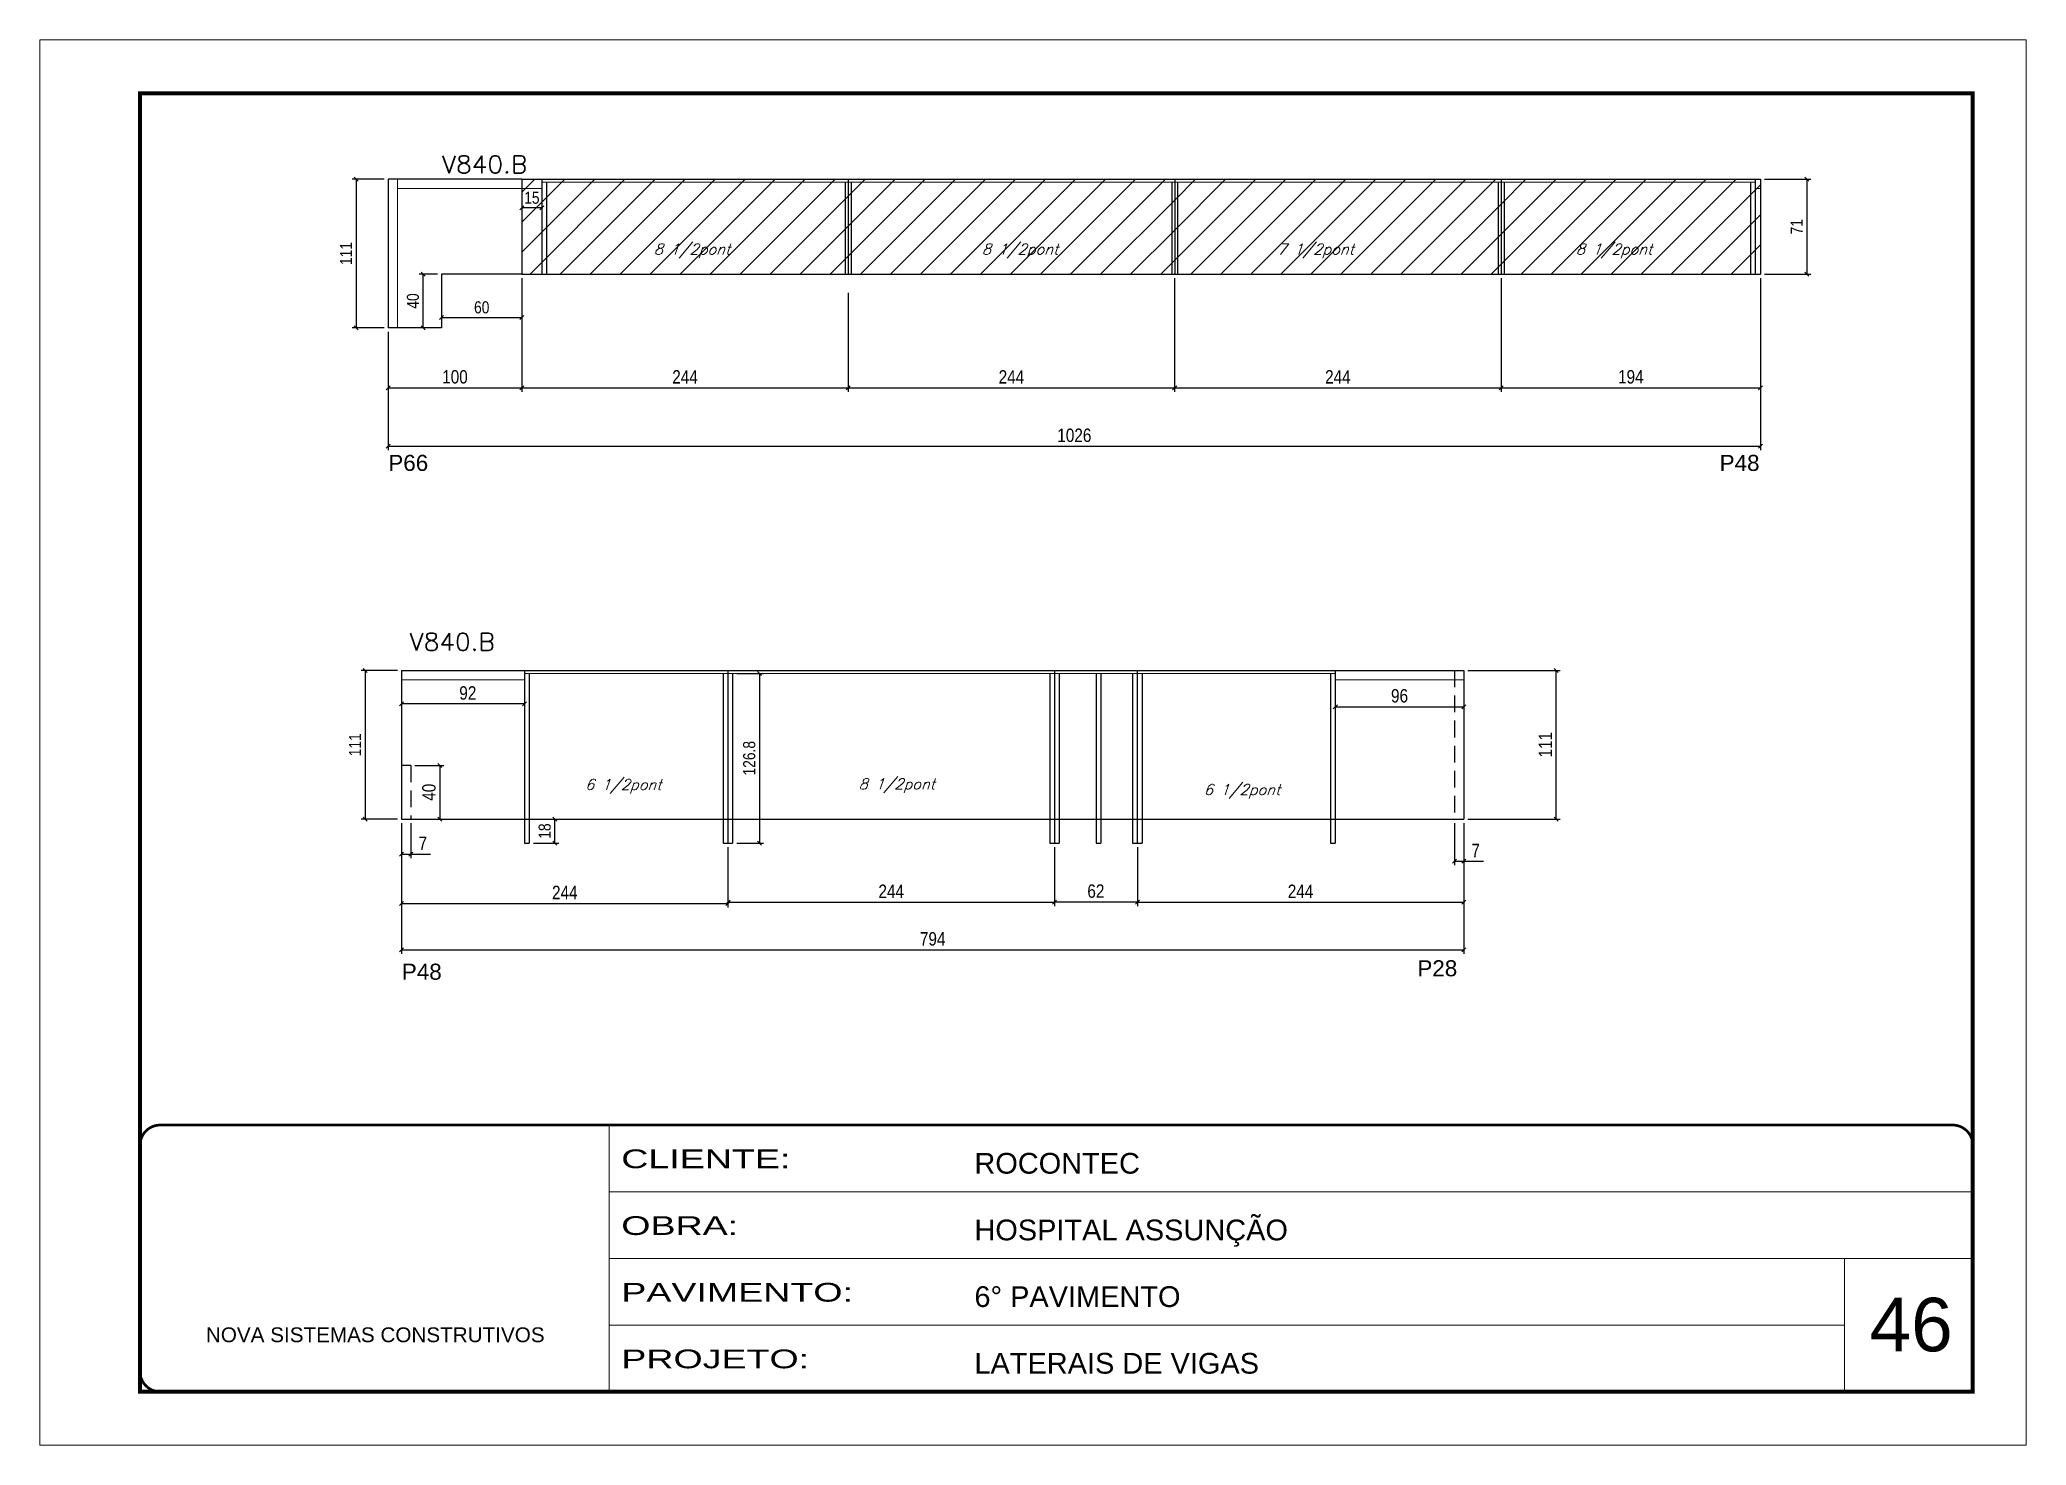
# Model space of a CAD drawing. Extents: x -20960 to -5926, y -2106 to 21915.
# Drawn here: x -10622 to -9137, y 8231 to 9281 of the extents above; entities that cross this region are included whole.
import ezdxf

# ---------------------------------------------------------------- set-up
doc = ezdxf.new("R2010")
doc.units = 0
for name, pattern in [('CONTINUO', [0]), ('DASHED', [0.75, 0.5, -0.25]), ('HIDDEN', [0.375, 0.25, -0.125])]:
    doc.linetypes.add(name, pattern=pattern)
for name, color, linetype in [('5', 5, 'Continuous'), ('COTA', 241, 'Continuous'), ('Painéis', 200, 'Continuous'), ('Reaproveitamento', 251, 'Continuous'), ('SARR_2.2x7', 40, 'Continuous'), ('SARR_3.5x7', 81, 'Continuous'), ('texto', 7, 'Continuous')]:
    doc.layers.add(name, color=color, linetype=linetype)
for name, color, linetype, lineweight in [('CARIMBO', 255, 'Continuous', 9), ('Folhas', 255, 'Continuous', 9), ('Sarr 2.2x7', 40, 'Continuous', 9), ('SARRAFO DE PRESSAO', 251, 'DASHED', 9), ('Texto Seção', 7, 'Continuous', 15)]:
    doc.layers.add(name, color=color, linetype=linetype, lineweight=lineweight)
doc.styles.add('ARIAL', font='arial.ttf')
doc.styles.add('COTA TECNICA', font='techl___.ttf', dxfattribs={"height": 10})
doc.styles.add('COTA TECNICA-50', font='techl___.ttf', dxfattribs={"height": 9})
doc.styles.add('REGUA-120', font='ROMANS.shx', dxfattribs={"height": 15})
doc.styles.add('Romans', font='romans.shx')
doc.styles.get("Standard").update_dxf_attribs({"font": 'arial.ttf'})
doc.styles.add('Tecnologia', font='')
doc.styles.get('Tecnologia').set_extended_font_data('Forgotten Futurist')
doc.dimstyles.new('COTA PAINEL-50', dxfattribs={"dimtxt": 9, "dimasz": 3, "dimexe": 3, "dimexo": 3, "dimgap": 3, "dimtad": 1, "dimdec": 1, "dimzin": 12, "dimdsep": 46, "dimtxsty": 'COTA TECNICA-50', "dimblk1": 'OBLIQUE', "dimblk2": 'OBLIQUE', "dimsah": 1, "dimcen": 0.9, "dimclrd": 4, "dimclre": 4, "dimclrt": 240, "dimadec": 1, "dimazin": 3, "dimtfac": 1, "dimtdec": 1, "dimtmove": 0, "dimatfit": 3, "dimfxl": 1, "dimtolj": 1, "dimtzin": 12, "dimarcsym": 0})
doc.dimstyles.new('PAINEL', dxfattribs={"dimtxt": 10, "dimasz": 3, "dimexe": 3, "dimexo": 3, "dimgap": 3, "dimtad": 1, "dimdec": 1, "dimzin": 12, "dimdsep": 46, "dimtxsty": 'COTA TECNICA', "dimblk1": 'OBLIQUE', "dimblk2": 'OBLIQUE', "dimsah": 1, "dimcen": 0.9, "dimclrd": 4, "dimclre": 4, "dimclrt": 240, "dimadec": 1, "dimazin": 3, "dimtfac": 1, "dimtdec": 1, "dimtmove": 0, "dimatfit": 3, "dimfxl": 1, "dimtolj": 1, "dimtzin": 12, "dimarcsym": 0})
pattern_1 = [(45, (1585, 0), (-11.22532, 11.22532), [])]

msp = doc.modelspace()

# ---------------------------------------------------------------- texts
at = {"layer": '5', "linetype": 'Continuous'}
for s, p in [('P66', (-10361.41, 8958.95)), ('P48', (-9366.2, 8958.95)), ('P48', (-10351.32, 8578.82)), ('P28', (-9592.17, 8581.4))]:
    msp.add_text(s, height=12, rotation=359.99996, dxfattribs=at).set_placement(p)
at = {"layer": 'CARIMBO', "style": 'ARIAL'}
msp.add_text('46', height=40, dxfattribs=at).set_placement((-9254.14, 8301.21))
at = {"layer": 'texto', "color": 2, "char_height": 8, "attachment_point": 5, "style": 'Romans'}
for s, insert in [('{\\Q19;\\C256;8 1/2pont}', (-10134.39, 9123.33)), ('{\\Q19;\\C256;8 1/2pont}', (-9889.18, 9123.33)), ('{\\Q19;\\C256;7 1/2pont}', (-9668.18, 9123.33)), ('{\\Q19;\\C256;8 1/2pont}', (-9445.14, 9123.33)), ('{\\Q19;\\C256;6 1/2pont}', (-10185.8, 8723.35)), ('{\\Q19;\\C256;8 1/2pont}', (-9981.34, 8723.81)), ('{\\Q19;\\C256;6 1/2pont}', (-9723.28, 8719.56))]:
    msp.add_mtext(s, dxfattribs=dict(at, insert=insert))
at = {"layer": 'Texto Seção', "style": 'REGUA-120', "width": 1.05}
for p in [(-10321.27, 9181.43), (-10345.5, 8824.78)]:
    msp.add_text('V840.B', height=13, dxfattribs=at).set_placement(p)

# ---------------------------------------------------------------- blocks, each defined once
blk = doc.blocks.new('9999999999')
at = {"color": 30, "linetype": 'CONTINUO'}
for p, q in [((98564.6, 34230.2), (98564.6, 34429.4)), ((98564.6, 34379.6), (99584, 34379.6)), ((98564.6, 34329.8), (99488, 34329.8)), ((99584, 34329.8), (99488, 34329.8)), ((99488, 34329.8), (99488, 34230.2)), ((98564.6, 34280), (99488, 34280))]:
    blk.add_line(p, q, dxfattribs=at)
at = {"color": 30, "linetype": 'CONTINUO', "const_width": 2}
blk.add_lwpolyline([(99584, 34230.2), (99584, 34414.4, 0.414214), (99569, 34429.4), (98229, 34429.4, 0.414214), (98214, 34414.4), (98214, 34245.2, 0.414214), (98229, 34230.2), (99584, 34230.2)], format="xyb", dxfattribs=at)
at = {"layer": 'Folhas'}
blk.add_lwpolyline([(98139, 34190.2), (99624, 34190.2), (99624, 35240.2), (98139, 35240.2)], close=True, dxfattribs=at)
at = {"layer": 'Folhas', "color": 30, "const_width": 3}
blk.add_lwpolyline([(98214, 34230.2), (99584, 34230.2), (99584, 35200.2), (98214, 35200.2)], close=True, dxfattribs=at)
at = {"color": 7, "linetype": 'Continuous', "ltscale": 5, "style": 'ARIAL'}
for s, height, p in [('ROCONTEC', 15.48, (98837.7, 34393.1)), ('HOSPITAL ASSUNÇÃO', 15.483, (98837.7, 34343.3)), ('6° PAVIMENTO', 15.483, (98837.7, 34293.5)), ('NOVA SISTEMAS CONSTRUTIVOS', 11.059, (98263.2, 34267.2)), ('LATERAIS DE VIGAS', 15.483, (98837.7, 34243.7))]:
    blk.add_text(s, height=height, dxfattribs=at).set_placement(p)
at = {"layer": 'Folhas', "color": 7, "style": 'Tecnologia', "width": 1.5}
for s, p in [('CLIENTE:', (98573.7, 34397.2)), ('OBRA:', (98573.7, 34347.3)), ('PAVIMENTO:', (98573.7, 34297.5)), ('PROJETO:', (98573.7, 34247.7))]:
    blk.add_text(s, height=14, dxfattribs=at).set_placement(p)
blk = doc.blocks.new('_Oblique')
at = {"color": 0, "linetype": 'ByBlock', "lineweight": -2}
blk.add_line((-0.5, -0.5), (0.5, 0.5), dxfattribs=at)
blk = doc.blocks.new('*D1645')
at = {"layer": 'COTA', "color": 4, "linetype": 'ByBlock', "lineweight": -2, "transparency": 16777216}
for p, q in [((-10261.6, 9102.9), (-10261.6, 9018.1)), ((-10017.6, 9091.9), (-10017.6, 9018.1)), ((-10261.6, 9021.1), (-10017.6, 9021.1))]:
    blk.add_line(p, q, dxfattribs=at)
at = {"layer": 'Defpoints', "color": 0, "linetype": 'ByBlock', "transparency": 16777216}
for p in [(-10261.6, 9105.9), (-10017.6, 9094.9), (-10017.6, 9021.1)]:
    blk.add_point(p, dxfattribs=at)
at = {"layer": 'COTA', "color": 4, "linetype": 'ByBlock', "lineweight": -2, "transparency": 16777216, "xscale": 3, "yscale": 3, "zscale": 3, "rotation": 180}
blk.add_blockref('_Oblique', (-10261.6, 9021.1), dxfattribs=at)
at = {"layer": 'COTA', "color": 4, "linetype": 'ByBlock', "lineweight": -2, "transparency": 16777216, "xscale": 3, "yscale": 3, "zscale": 3}
blk.add_blockref('_Oblique', (-10017.6, 9021.1), dxfattribs=at)
at = {"layer": 'COTA', "color": 240, "linetype": 'ByBlock', "transparency": 16777216, "insert": (-10139.6, 9029.2), "char_height": 10, "attachment_point": 5, "style": 'COTA TECNICA'}
blk.add_mtext('\\A1;244', dxfattribs=at)
blk = doc.blocks.new('*D1646')
at = {"layer": 'COTA', "color": 4, "linetype": 'ByBlock', "lineweight": -2, "transparency": 16777216}
for p, q in [((-10017.6, 9091.9), (-10017.6, 9018.1)), ((-9773.6, 9102.9), (-9773.6, 9018.1)), ((-10017.6, 9021.1), (-9773.6, 9021.1))]:
    blk.add_line(p, q, dxfattribs=at)
at = {"layer": 'Defpoints', "color": 0, "linetype": 'ByBlock', "transparency": 16777216}
for p in [(-9773.6, 9105.9), (-10017.6, 9094.9), (-9773.6, 9021.1)]:
    blk.add_point(p, dxfattribs=at)
at = {"layer": 'COTA', "color": 4, "linetype": 'ByBlock', "lineweight": -2, "transparency": 16777216, "xscale": 3, "yscale": 3, "zscale": 3, "rotation": 180}
blk.add_blockref('_Oblique', (-10017.6, 9021.1), dxfattribs=at)
at = {"layer": 'COTA', "color": 4, "linetype": 'ByBlock', "lineweight": -2, "transparency": 16777216, "xscale": 3, "yscale": 3, "zscale": 3}
blk.add_blockref('_Oblique', (-9773.6, 9021.1), dxfattribs=at)
at = {"layer": 'COTA', "color": 240, "linetype": 'ByBlock', "transparency": 16777216, "insert": (-9895.6, 9029.2), "char_height": 10, "attachment_point": 5, "style": 'COTA TECNICA'}
blk.add_mtext('\\A1;244', dxfattribs=at)
blk = doc.blocks.new('*D1664')
at = {"layer": 'COTA', "color": 4, "linetype": 'ByBlock', "lineweight": -2, "transparency": 16777216}
for p, q in [((-9529.6, 9102.9), (-9529.6, 9018.1)), ((-9335.6, 9102.9), (-9335.6, 9018.1)), ((-9529.6, 9021.1), (-9335.6, 9021.1))]:
    blk.add_line(p, q, dxfattribs=at)
at = {"layer": 'Defpoints', "color": 0, "linetype": 'ByBlock', "transparency": 16777216}
for p in [(-9529.6, 9105.9), (-9335.6, 9105.9), (-9335.6, 9021.1)]:
    blk.add_point(p, dxfattribs=at)
at = {"layer": 'COTA', "color": 4, "linetype": 'ByBlock', "lineweight": -2, "transparency": 16777216, "xscale": 3, "yscale": 3, "zscale": 3, "rotation": 180}
blk.add_blockref('_Oblique', (-9529.6, 9021.1), dxfattribs=at)
at = {"layer": 'COTA', "color": 4, "linetype": 'ByBlock', "lineweight": -2, "transparency": 16777216, "xscale": 3, "yscale": 3, "zscale": 3}
blk.add_blockref('_Oblique', (-9335.6, 9021.1), dxfattribs=at)
at = {"layer": 'COTA', "color": 240, "linetype": 'ByBlock', "transparency": 16777216, "insert": (-9432.6, 9029.2), "char_height": 10, "attachment_point": 5, "style": 'COTA TECNICA'}
blk.add_mtext('\\A1;194', dxfattribs=at)
blk = doc.blocks.new('*D1647')
at = {"layer": 'COTA', "color": 4, "linetype": 'ByBlock', "lineweight": -2, "transparency": 16777216}
for p, q in [((-9335.6, 9102.9), (-9335.6, 8974.4)), ((-10361.6, 9062.9), (-10361.6, 8974.4)), ((-10361.6, 8977.4), (-9335.6, 8977.4))]:
    blk.add_line(p, q, dxfattribs=at)
at = {"layer": 'Defpoints', "color": 0, "linetype": 'ByBlock', "transparency": 16777216}
for p in [(-9335.6, 9105.9), (-10361.6, 9065.9), (-9335.6, 8977.4)]:
    blk.add_point(p, dxfattribs=at)
at = {"layer": 'COTA', "color": 4, "linetype": 'ByBlock', "lineweight": -2, "transparency": 16777216, "xscale": 3, "yscale": 3, "zscale": 3, "rotation": 180}
blk.add_blockref('_Oblique', (-10361.6, 8977.4), dxfattribs=at)
at = {"layer": 'COTA', "color": 4, "linetype": 'ByBlock', "lineweight": -2, "transparency": 16777216, "xscale": 3, "yscale": 3, "zscale": 3}
blk.add_blockref('_Oblique', (-9335.6, 8977.4), dxfattribs=at)
at = {"layer": 'COTA', "color": 240, "linetype": 'ByBlock', "transparency": 16777216, "insert": (-9848.6, 8985.5), "char_height": 10, "attachment_point": 5, "style": 'COTA TECNICA'}
blk.add_mtext('\\A1;1026', dxfattribs=at)
blk = doc.blocks.new('*D1648')
at = {"layer": 'COTA', "color": 4, "linetype": 'ByBlock', "lineweight": -2, "transparency": 16777216}
for p, q in [((-9773.6, 9102.9), (-9773.6, 9018.1)), ((-9529.6, 9102.9), (-9529.6, 9018.1)), ((-9773.6, 9021.1), (-9529.6, 9021.1))]:
    blk.add_line(p, q, dxfattribs=at)
at = {"layer": 'Defpoints', "color": 0, "linetype": 'ByBlock', "transparency": 16777216}
for p in [(-9773.6, 9105.9), (-9529.6, 9105.9), (-9529.6, 9021.1)]:
    blk.add_point(p, dxfattribs=at)
at = {"layer": 'COTA', "color": 4, "linetype": 'ByBlock', "lineweight": -2, "transparency": 16777216, "xscale": 3, "yscale": 3, "zscale": 3, "rotation": 180}
blk.add_blockref('_Oblique', (-9773.6, 9021.1), dxfattribs=at)
at = {"layer": 'COTA', "color": 4, "linetype": 'ByBlock', "lineweight": -2, "transparency": 16777216, "xscale": 3, "yscale": 3, "zscale": 3}
blk.add_blockref('_Oblique', (-9529.6, 9021.1), dxfattribs=at)
at = {"layer": 'COTA', "color": 240, "linetype": 'ByBlock', "transparency": 16777216, "insert": (-9651.6, 9029.2), "char_height": 10, "attachment_point": 5, "style": 'COTA TECNICA'}
blk.add_mtext('\\A1;244', dxfattribs=at)
blk = doc.blocks.new('*D1649')
at = {"layer": 'COTA', "color": 4, "linetype": 'ByBlock', "lineweight": -2, "transparency": 16777216}
for p, q in [((-10351.5, 8695.9), (-10351.5, 8632.9)), ((-10107.5, 8677.9), (-10107.5, 8632.9)), ((-10351.5, 8635.9), (-10107.5, 8635.9))]:
    blk.add_line(p, q, dxfattribs=at)
at = {"layer": 'Defpoints', "color": 0, "linetype": 'ByBlock', "transparency": 16777216}
for p in [(-10351.5, 8698.9), (-10107.5, 8680.9), (-10107.5, 8635.9)]:
    blk.add_point(p, dxfattribs=at)
at = {"layer": 'COTA', "color": 4, "linetype": 'ByBlock', "lineweight": -2, "transparency": 16777216, "xscale": 3, "yscale": 3, "zscale": 3, "rotation": 180}
blk.add_blockref('_Oblique', (-10351.5, 8635.9), dxfattribs=at)
at = {"layer": 'COTA', "color": 4, "linetype": 'ByBlock', "lineweight": -2, "transparency": 16777216, "xscale": 3, "yscale": 3, "zscale": 3}
blk.add_blockref('_Oblique', (-10107.5, 8635.9), dxfattribs=at)
at = {"layer": 'COTA', "color": 240, "linetype": 'ByBlock', "transparency": 16777216, "insert": (-10229.5, 8644), "char_height": 10, "attachment_point": 5, "style": 'COTA TECNICA'}
blk.add_mtext('\\A1;244', dxfattribs=at)
blk = doc.blocks.new('*D1650')
at = {"layer": 'COTA', "color": 4, "linetype": 'ByBlock', "lineweight": -2, "transparency": 16777216}
for p, q in [((-10351.5, 8695.9), (-10351.5, 8598.2)), ((-9557.5, 8695.9), (-9557.5, 8598.2)), ((-10351.5, 8601.2), (-9557.5, 8601.2))]:
    blk.add_line(p, q, dxfattribs=at)
at = {"layer": 'Defpoints', "color": 0, "linetype": 'ByBlock', "transparency": 16777216}
for p in [(-10351.5, 8698.9), (-9557.5, 8698.9), (-9557.5, 8601.2)]:
    blk.add_point(p, dxfattribs=at)
at = {"layer": 'COTA', "color": 4, "linetype": 'ByBlock', "lineweight": -2, "transparency": 16777216, "xscale": 3, "yscale": 3, "zscale": 3, "rotation": 180}
blk.add_blockref('_Oblique', (-10351.5, 8601.2), dxfattribs=at)
at = {"layer": 'COTA', "color": 4, "linetype": 'ByBlock', "lineweight": -2, "transparency": 16777216, "xscale": 3, "yscale": 3, "zscale": 3}
blk.add_blockref('_Oblique', (-9557.5, 8601.2), dxfattribs=at)
at = {"layer": 'COTA', "color": 240, "linetype": 'ByBlock', "transparency": 16777216, "insert": (-9954.5, 8609.3), "char_height": 10, "attachment_point": 5, "style": 'COTA TECNICA'}
blk.add_mtext('\\A1;794', dxfattribs=at)
blk = doc.blocks.new('*D1651')
at = {"layer": 'COTA', "color": 4, "linetype": 'ByBlock', "lineweight": -2, "transparency": 16777216}
for p, q in [((-10107.5, 8677.9), (-10107.5, 8633.9)), ((-9863.5, 8677.9), (-9863.5, 8633.9)), ((-10107.5, 8636.9), (-9863.5, 8636.9))]:
    blk.add_line(p, q, dxfattribs=at)
at = {"layer": 'Defpoints', "color": 0, "linetype": 'ByBlock', "transparency": 16777216}
for p in [(-10107.5, 8680.9), (-9863.5, 8680.9), (-9863.5, 8636.9)]:
    blk.add_point(p, dxfattribs=at)
at = {"layer": 'COTA', "color": 4, "linetype": 'ByBlock', "lineweight": -2, "transparency": 16777216, "xscale": 3, "yscale": 3, "zscale": 3, "rotation": 180}
blk.add_blockref('_Oblique', (-10107.5, 8636.9), dxfattribs=at)
at = {"layer": 'COTA', "color": 4, "linetype": 'ByBlock', "lineweight": -2, "transparency": 16777216, "xscale": 3, "yscale": 3, "zscale": 3}
blk.add_blockref('_Oblique', (-9863.5, 8636.9), dxfattribs=at)
at = {"layer": 'COTA', "color": 240, "linetype": 'ByBlock', "transparency": 16777216, "insert": (-9985.5, 8644.9), "char_height": 10, "attachment_point": 5, "style": 'COTA TECNICA'}
blk.add_mtext('\\A1;244', dxfattribs=at)
blk = doc.blocks.new('*D1665')
at = {"layer": 'COTA', "color": 4, "linetype": 'ByBlock', "lineweight": -2, "transparency": 16777216}
for p, q in [((-9554.5, 8809.9), (-9485.5, 8809.9)), ((-9488.5, 8698.9), (-9488.5, 8809.9)), ((-9554.5, 8698.9), (-9485.5, 8698.9))]:
    blk.add_line(p, q, dxfattribs=at)
at = {"layer": 'Defpoints', "color": 0, "linetype": 'ByBlock', "transparency": 16777216}
for p in [(-9557.5, 8809.9), (-9488.5, 8809.9), (-9557.5, 8698.9)]:
    blk.add_point(p, dxfattribs=at)
at = {"layer": 'COTA', "color": 4, "linetype": 'ByBlock', "lineweight": -2, "transparency": 16777216, "xscale": 3, "yscale": 3, "zscale": 3}
for p, rotation in [((-9488.5, 8809.9), 90), ((-9488.5, 8698.9), 270)]:
    blk.add_blockref('_Oblique', p, dxfattribs=dict(at, rotation=rotation))
at = {"layer": 'COTA', "color": 240, "linetype": 'ByBlock', "transparency": 16777216, "insert": (-9496.5, 8754.4), "char_height": 10, "attachment_point": 5, "rotation": 90, "style": 'COTA TECNICA'}
blk.add_mtext('\\A1;111', dxfattribs=at)
blk = doc.blocks.new('*D1652')
at = {"layer": 'COTA', "color": 4, "linetype": 'ByBlock', "lineweight": -2, "transparency": 16777216}
for p, q in [((-9863.5, 8677.9), (-9863.5, 8633.9)), ((-9801.5, 8677.9), (-9801.5, 8633.9)), ((-9801.5, 8636.9), (-9863.5, 8636.9))]:
    blk.add_line(p, q, dxfattribs=at)
at = {"layer": 'Defpoints', "color": 0, "linetype": 'ByBlock', "transparency": 16777216}
for p in [(-9863.5, 8680.9), (-9801.5, 8680.9), (-9863.5, 8636.9)]:
    blk.add_point(p, dxfattribs=at)
at = {"layer": 'COTA', "color": 4, "linetype": 'ByBlock', "lineweight": -2, "transparency": 16777216, "xscale": 3, "yscale": 3, "zscale": 3, "rotation": 180}
blk.add_blockref('_Oblique', (-9863.5, 8636.9), dxfattribs=at)
at = {"layer": 'COTA', "color": 4, "linetype": 'ByBlock', "lineweight": -2, "transparency": 16777216, "xscale": 3, "yscale": 3, "zscale": 3}
blk.add_blockref('_Oblique', (-9801.5, 8636.9), dxfattribs=at)
at = {"layer": 'COTA', "color": 240, "linetype": 'ByBlock', "transparency": 16777216, "insert": (-9832.5, 8645), "char_height": 10, "attachment_point": 5, "style": 'COTA TECNICA'}
blk.add_mtext('\\A1;62', dxfattribs=at)
blk = doc.blocks.new('*D1653')
at = {"layer": 'COTA', "color": 4, "linetype": 'ByBlock', "lineweight": -2, "transparency": 16777216}
for p, q in [((-9557.5, 8695.9), (-9557.5, 8633.9)), ((-9801.5, 8677.9), (-9801.5, 8633.9)), ((-9801.5, 8636.9), (-9557.5, 8636.9))]:
    blk.add_line(p, q, dxfattribs=at)
at = {"layer": 'Defpoints', "color": 0, "linetype": 'ByBlock', "transparency": 16777216}
for p in [(-9557.5, 8698.9), (-9801.5, 8680.9), (-9557.5, 8636.9)]:
    blk.add_point(p, dxfattribs=at)
at = {"layer": 'COTA', "color": 4, "linetype": 'ByBlock', "lineweight": -2, "transparency": 16777216, "xscale": 3, "yscale": 3, "zscale": 3, "rotation": 180}
blk.add_blockref('_Oblique', (-9801.5, 8636.9), dxfattribs=at)
at = {"layer": 'COTA', "color": 4, "linetype": 'ByBlock', "lineweight": -2, "transparency": 16777216, "xscale": 3, "yscale": 3, "zscale": 3}
blk.add_blockref('_Oblique', (-9557.5, 8636.9), dxfattribs=at)
at = {"layer": 'COTA', "color": 240, "linetype": 'ByBlock', "transparency": 16777216, "insert": (-9679.5, 8644.9), "char_height": 10, "attachment_point": 5, "style": 'COTA TECNICA'}
blk.add_mtext('\\A1;244', dxfattribs=at)
blk = doc.blocks.new('*D1654')
at = {"layer": 'COTA', "color": 4, "lineweight": -2, "ltscale": 25, "transparency": 16777216}
for p, q in [((-10361.6, 9062.9), (-10361.6, 9018.1)), ((-10261.6, 9061.9), (-10261.6, 9018.1)), ((-10361.6, 9021.1), (-10261.6, 9021.1))]:
    blk.add_line(p, q, dxfattribs=at)
at = {"layer": 'Defpoints', "color": 0, "ltscale": 25, "transparency": 16777216}
for p in [(-10361.6, 9065.9), (-10261.6, 9064.9), (-10261.6, 9021.1)]:
    blk.add_point(p, dxfattribs=at)
at = {"layer": 'COTA', "color": 4, "lineweight": -2, "ltscale": 25, "transparency": 16777216, "xscale": 3, "yscale": 3, "zscale": 3, "rotation": 180}
blk.add_blockref('_Oblique', (-10361.6, 9021.1), dxfattribs=at)
at = {"layer": 'COTA', "color": 4, "lineweight": -2, "ltscale": 25, "transparency": 16777216, "xscale": 3, "yscale": 3, "zscale": 3}
blk.add_blockref('_Oblique', (-10261.6, 9021.1), dxfattribs=at)
at = {"layer": 'COTA', "color": 240, "ltscale": 25, "transparency": 16777216, "insert": (-10311.6, 9029.2), "char_height": 10, "attachment_point": 5, "style": 'COTA TECNICA'}
blk.add_mtext('\\A1;100', dxfattribs=at)
blk = doc.blocks.new('*D1666')
at = {"layer": 'COTA', "color": 4, "lineweight": -2, "ltscale": 25, "transparency": 16777216}
for p, q in [((-9653.5, 8799.9), (-9653.5, 8779.7)), ((-9557.5, 8799.9), (-9557.5, 8779.7)), ((-9653.5, 8782.7), (-9557.5, 8782.7))]:
    blk.add_line(p, q, dxfattribs=at)
at = {"layer": 'Defpoints', "color": 0, "ltscale": 25, "transparency": 16777216}
for p in [(-9653.5, 8802.9), (-9557.5, 8802.9), (-9557.5, 8782.7)]:
    blk.add_point(p, dxfattribs=at)
at = {"layer": 'COTA', "color": 4, "lineweight": -2, "ltscale": 25, "transparency": 16777216, "xscale": 3, "yscale": 3, "zscale": 3, "rotation": 180}
blk.add_blockref('_Oblique', (-9653.5, 8782.7), dxfattribs=at)
at = {"layer": 'COTA', "color": 4, "lineweight": -2, "ltscale": 25, "transparency": 16777216, "xscale": 3, "yscale": 3, "zscale": 3}
blk.add_blockref('_Oblique', (-9557.5, 8782.7), dxfattribs=at)
at = {"layer": 'COTA', "color": 240, "ltscale": 25, "transparency": 16777216, "insert": (-9605.5, 8790.9), "char_height": 10, "attachment_point": 5, "style": 'COTA TECNICA'}
blk.add_mtext('\\A1;96', dxfattribs=at)
blk = doc.blocks.new('*D1667')
at = {"layer": 'COTA', "color": 4, "lineweight": -2, "ltscale": 25, "transparency": 16777216}
for p, q in [((-10351.5, 8799.9), (-10351.5, 8781.9)), ((-10259.5, 8799.9), (-10259.5, 8781.9)), ((-10259.5, 8784.9), (-10351.5, 8784.9))]:
    blk.add_line(p, q, dxfattribs=at)
at = {"layer": 'Defpoints', "color": 0, "ltscale": 25, "transparency": 16777216}
for p in [(-10351.5, 8802.9), (-10259.5, 8802.9), (-10351.5, 8784.9)]:
    blk.add_point(p, dxfattribs=at)
at = {"layer": 'COTA', "color": 4, "lineweight": -2, "ltscale": 25, "transparency": 16777216, "xscale": 3, "yscale": 3, "zscale": 3, "rotation": 180}
blk.add_blockref('_Oblique', (-10351.5, 8784.9), dxfattribs=at)
at = {"layer": 'COTA', "color": 4, "lineweight": -2, "ltscale": 25, "transparency": 16777216, "xscale": 3, "yscale": 3, "zscale": 3}
blk.add_blockref('_Oblique', (-10259.5, 8784.9), dxfattribs=at)
at = {"layer": 'COTA', "color": 240, "ltscale": 25, "transparency": 16777216, "insert": (-10302, 8793), "char_height": 10, "attachment_point": 5, "style": 'COTA TECNICA'}
blk.add_mtext('\\A1;92', dxfattribs=at)
blk = doc.blocks.new('*D1655')
at = {"layer": 'COTA', "color": 4, "lineweight": -2, "ltscale": 25, "transparency": 16777216}
for p, q in [((-10341.5, 8738.9), (-10319.9, 8738.9)), ((-10322.9, 8738.9), (-10322.9, 8698.9)), ((-10341.5, 8698.9), (-10319.9, 8698.9))]:
    blk.add_line(p, q, dxfattribs=at)
at = {"layer": 'Defpoints', "color": 0, "ltscale": 25, "transparency": 16777216}
for p in [(-10344.5, 8738.9), (-10344.5, 8698.9), (-10322.9, 8698.9)]:
    blk.add_point(p, dxfattribs=at)
at = {"layer": 'COTA', "color": 4, "lineweight": -2, "ltscale": 25, "transparency": 16777216, "xscale": 3, "yscale": 3, "zscale": 3}
for p, rotation in [((-10322.9, 8738.9), 90), ((-10322.9, 8698.9), 270)]:
    blk.add_blockref('_Oblique', p, dxfattribs=dict(at, rotation=rotation))
at = {"layer": 'COTA', "color": 240, "ltscale": 25, "transparency": 16777216, "insert": (-10331, 8718.9), "char_height": 10, "attachment_point": 5, "rotation": 90, "style": 'COTA TECNICA'}
blk.add_mtext('\\A1;40', dxfattribs=at)
blk = doc.blocks.new('*D1643')
at = {"layer": 'COTA', "color": 4, "lineweight": -2, "ltscale": 25, "transparency": 16777216}
for p, q in [((-10351.5, 8695.9), (-10351.5, 8669.7)), ((-10344.5, 8695.9), (-10344.5, 8669.7)), ((-10351.5, 8672.7), (-10344.5, 8672.7)), ((-10344.5, 8672.7), (-10329.8, 8672.7))]:
    blk.add_line(p, q, dxfattribs=at)
at = {"layer": 'Defpoints', "color": 0, "ltscale": 25, "transparency": 16777216}
for p in [(-10351.5, 8698.9), (-10344.5, 8698.9), (-10344.5, 8672.7)]:
    blk.add_point(p, dxfattribs=at)
at = {"layer": 'COTA', "color": 4, "lineweight": -2, "ltscale": 25, "transparency": 16777216, "xscale": 3, "yscale": 3, "zscale": 3, "rotation": 180}
blk.add_blockref('_Oblique', (-10351.5, 8672.7), dxfattribs=at)
at = {"layer": 'COTA', "color": 4, "lineweight": -2, "ltscale": 25, "transparency": 16777216, "xscale": 3, "yscale": 3, "zscale": 3}
blk.add_blockref('_Oblique', (-10344.5, 8672.7), dxfattribs=at)
at = {"layer": 'COTA', "color": 240, "ltscale": 25, "transparency": 16777216, "insert": (-10335.6, 8680.8), "char_height": 10, "attachment_point": 5, "style": 'COTA TECNICA'}
blk.add_mtext('\\A1;7', dxfattribs=at)
blk = doc.blocks.new('*D1644')
at = {"layer": 'COTA', "color": 4, "linetype": 'ByBlock', "lineweight": -2, "transparency": 16777216}
for p, q in [((-9564.5, 8695.9), (-9564.5, 8664.3)), ((-9557.5, 8683.9), (-9557.5, 8664.3)), ((-9564.5, 8667.3), (-9557.5, 8667.3)), ((-9557.5, 8667.3), (-9542.8, 8667.3))]:
    blk.add_line(p, q, dxfattribs=at)
at = {"layer": 'Defpoints', "color": 0, "linetype": 'ByBlock', "transparency": 16777216}
for p in [(-9564.5, 8698.9), (-9557.5, 8686.9), (-9557.5, 8667.3)]:
    blk.add_point(p, dxfattribs=at)
at = {"layer": 'COTA', "color": 4, "linetype": 'ByBlock', "lineweight": -2, "transparency": 16777216, "xscale": 3, "yscale": 3, "zscale": 3, "rotation": 180}
blk.add_blockref('_Oblique', (-9564.5, 8667.3), dxfattribs=at)
at = {"layer": 'COTA', "color": 4, "linetype": 'ByBlock', "lineweight": -2, "transparency": 16777216, "xscale": 3, "yscale": 3, "zscale": 3}
blk.add_blockref('_Oblique', (-9557.5, 8667.3), dxfattribs=at)
at = {"layer": 'COTA', "color": 240, "linetype": 'ByBlock', "transparency": 16777216, "insert": (-9548.6, 8675.4), "char_height": 10, "attachment_point": 5, "style": 'COTA TECNICA'}
blk.add_mtext('\\A1;7', dxfattribs=at)
blk = doc.blocks.new('*D1656')
at = {"layer": 'COTA', "color": 4, "lineweight": -2, "transparency": 16777216}
for p, q in [((-10364.6, 9176.9), (-10388.4, 9176.9)), ((-10385.4, 9176.9), (-10385.4, 9065.9)), ((-10364.6, 9065.9), (-10388.4, 9065.9))]:
    blk.add_line(p, q, dxfattribs=at)
at = {"layer": 'Defpoints', "color": 0, "transparency": 16777216}
for p in [(-10361.6, 9176.9), (-10385.4, 9065.9), (-10361.6, 9065.9)]:
    blk.add_point(p, dxfattribs=at)
at = {"layer": 'COTA', "color": 4, "lineweight": -2, "transparency": 16777216, "xscale": 3, "yscale": 3, "zscale": 3}
for p, rotation in [((-10385.4, 9176.9), 90), ((-10385.4, 9065.9), 270)]:
    blk.add_blockref('_Oblique', p, dxfattribs=dict(at, rotation=rotation))
at = {"layer": 'COTA', "color": 240, "transparency": 16777216, "insert": (-10393, 9121.4), "char_height": 9, "attachment_point": 5, "rotation": 90, "style": 'COTA TECNICA-50'}
blk.add_mtext('\\A1;111', dxfattribs=at)
blk = doc.blocks.new('*D1657')
at = {"layer": 'COTA', "color": 4, "lineweight": -2, "transparency": 16777216}
for p, q in [((-10324.6, 9105.9), (-10338.4, 9105.9)), ((-10335.4, 9065.9), (-10335.4, 9105.9)), ((-10324.6, 9065.9), (-10338.4, 9065.9))]:
    blk.add_line(p, q, dxfattribs=at)
at = {"layer": 'Defpoints', "color": 0, "transparency": 16777216}
for p in [(-10335.4, 9105.9), (-10321.6, 9105.9), (-10321.6, 9065.9)]:
    blk.add_point(p, dxfattribs=at)
at = {"layer": 'COTA', "color": 4, "lineweight": -2, "transparency": 16777216, "xscale": 3, "yscale": 3, "zscale": 3}
for p, rotation in [((-10335.4, 9105.9), 90), ((-10335.4, 9065.9), 270)]:
    blk.add_blockref('_Oblique', p, dxfattribs=dict(at, rotation=rotation))
at = {"layer": 'COTA', "color": 240, "transparency": 16777216, "insert": (-10343, 9085.9), "char_height": 9, "attachment_point": 5, "rotation": 90, "style": 'COTA TECNICA-50'}
blk.add_mtext('\\A1;40', dxfattribs=at)
blk = doc.blocks.new('*D1658')
at = {"layer": 'COTA', "color": 4, "lineweight": -2, "transparency": 16777216}
for p, q in [((-10321.6, 9102.9), (-10321.6, 9070.5)), ((-10261.6, 9102.9), (-10261.6, 9070.5)), ((-10321.6, 9073.5), (-10261.6, 9073.5))]:
    blk.add_line(p, q, dxfattribs=at)
at = {"layer": 'Defpoints', "color": 0, "transparency": 16777216}
for p in [(-10321.6, 9105.9), (-10261.6, 9105.9), (-10261.6, 9073.5)]:
    blk.add_point(p, dxfattribs=at)
at = {"layer": 'COTA', "color": 4, "lineweight": -2, "transparency": 16777216, "xscale": 3, "yscale": 3, "zscale": 3, "rotation": 180}
blk.add_blockref('_Oblique', (-10321.6, 9073.5), dxfattribs=at)
at = {"layer": 'COTA', "color": 4, "lineweight": -2, "transparency": 16777216, "xscale": 3, "yscale": 3, "zscale": 3}
blk.add_blockref('_Oblique', (-10261.6, 9073.5), dxfattribs=at)
at = {"layer": 'COTA', "color": 240, "transparency": 16777216, "insert": (-10291.6, 9081.1), "char_height": 9, "attachment_point": 5, "style": 'COTA TECNICA-50'}
blk.add_mtext('\\A1;60', dxfattribs=at)
blk = doc.blocks.new('*D1659')
at = {"layer": 'COTA', "color": 4, "lineweight": -2, "transparency": 16777216}
for p, q in [((-9332.6, 9176.9), (-9298, 9176.9)), ((-9301, 9176.9), (-9301, 9105.9)), ((-9332.6, 9105.9), (-9298, 9105.9))]:
    blk.add_line(p, q, dxfattribs=at)
at = {"layer": 'Defpoints', "color": 0, "transparency": 16777216}
for p in [(-9335.6, 9176.9), (-9335.6, 9105.9), (-9301, 9105.9)]:
    blk.add_point(p, dxfattribs=at)
at = {"layer": 'COTA', "color": 4, "lineweight": -2, "transparency": 16777216, "xscale": 3, "yscale": 3, "zscale": 3}
for p, rotation in [((-9301, 9176.9), 90), ((-9301, 9105.9), 270)]:
    blk.add_blockref('_Oblique', p, dxfattribs=dict(at, rotation=rotation))
at = {"layer": 'COTA', "color": 240, "transparency": 16777216, "insert": (-9308.6, 9141.4), "char_height": 9, "attachment_point": 5, "rotation": 90, "style": 'COTA TECNICA-50'}
blk.add_mtext('\\A1;71', dxfattribs=at)
blk = doc.blocks.new('*D1660')
at = {"layer": 'COTA', "color": 4, "lineweight": -2, "transparency": 16777216}
for p, q in [((-10261.6, 9166.9), (-10261.6, 9152.4)), ((-10246.6, 9166.9), (-10246.6, 9152.4)), ((-10246.6, 9155.4), (-10261.6, 9155.4))]:
    blk.add_line(p, q, dxfattribs=at)
at = {"layer": 'Defpoints', "color": 0, "transparency": 16777216}
for p in [(-10261.6, 9169.9), (-10246.6, 9169.9), (-10261.6, 9155.4)]:
    blk.add_point(p, dxfattribs=at)
at = {"layer": 'COTA', "color": 4, "lineweight": -2, "transparency": 16777216, "xscale": 3, "yscale": 3, "zscale": 3, "rotation": 180}
blk.add_blockref('_Oblique', (-10261.6, 9155.4), dxfattribs=at)
at = {"layer": 'COTA', "color": 4, "lineweight": -2, "transparency": 16777216, "xscale": 3, "yscale": 3, "zscale": 3}
blk.add_blockref('_Oblique', (-10246.6, 9155.4), dxfattribs=at)
at = {"layer": 'COTA', "color": 240, "transparency": 16777216, "insert": (-10254.1, 9163), "char_height": 9, "attachment_point": 5, "style": 'COTA TECNICA-50'}
blk.add_mtext('\\A1;15', dxfattribs=at)
blk = doc.blocks.new('*D1661')
at = {"layer": 'COTA', "color": 4, "lineweight": -2, "transparency": 16777216}
for p, q in [((-10354.5, 8809.9), (-10381.7, 8809.9)), ((-10378.7, 8809.9), (-10378.7, 8698.9)), ((-10354.5, 8698.9), (-10381.7, 8698.9))]:
    blk.add_line(p, q, dxfattribs=at)
at = {"layer": 'Defpoints', "color": 0, "transparency": 16777216}
for p in [(-10351.5, 8809.9), (-10378.7, 8698.9), (-10351.5, 8698.9)]:
    blk.add_point(p, dxfattribs=at)
at = {"layer": 'COTA', "color": 4, "lineweight": -2, "transparency": 16777216, "xscale": 3, "yscale": 3, "zscale": 3}
for p, rotation in [((-10378.7, 8809.9), 90), ((-10378.7, 8698.9), 270)]:
    blk.add_blockref('_Oblique', p, dxfattribs=dict(at, rotation=rotation))
at = {"layer": 'COTA', "color": 240, "transparency": 16777216, "insert": (-10386.3, 8754.4), "char_height": 9, "attachment_point": 5, "rotation": 90, "style": 'COTA TECNICA-50'}
blk.add_mtext('\\A1;111', dxfattribs=at)
blk = doc.blocks.new('*D1662')
at = {"layer": 'COTA', "color": 4, "lineweight": -2, "transparency": 16777216}
for p, q in [((-10253, 8698.9), (-10233.9, 8698.9)), ((-10236.9, 8680.9), (-10236.9, 8698.9)), ((-10253, 8680.9), (-10233.9, 8680.9))]:
    blk.add_line(p, q, dxfattribs=at)
at = {"layer": 'Defpoints', "color": 0, "transparency": 16777216}
for p in [(-10256, 8698.9), (-10236.9, 8698.9), (-10256, 8680.9)]:
    blk.add_point(p, dxfattribs=at)
at = {"layer": 'COTA', "color": 4, "lineweight": -2, "transparency": 16777216, "xscale": 3, "yscale": 3, "zscale": 3}
for p, rotation in [((-10236.9, 8698.9), 90), ((-10236.9, 8680.9), 270)]:
    blk.add_blockref('_Oblique', p, dxfattribs=dict(at, rotation=rotation))
at = {"layer": 'COTA', "color": 240, "transparency": 16777216, "insert": (-10244.5, 8689.9), "char_height": 9, "attachment_point": 5, "rotation": 90, "style": 'COTA TECNICA-50'}
blk.add_mtext('\\A1;18', dxfattribs=at)
blk = doc.blocks.new('*D1663')
at = {"layer": 'COTA', "color": 4, "lineweight": -2, "transparency": 16777216}
for p, q in [((-10101, 8807.7), (-10081, 8807.7)), ((-10084, 8807.7), (-10084, 8680.9)), ((-10101, 8680.9), (-10081, 8680.9))]:
    blk.add_line(p, q, dxfattribs=at)
at = {"layer": 'Defpoints', "color": 0, "transparency": 16777216}
for p in [(-10104, 8807.7), (-10104, 8680.9), (-10084, 8680.9)]:
    blk.add_point(p, dxfattribs=at)
at = {"layer": 'COTA', "color": 4, "lineweight": -2, "transparency": 16777216, "xscale": 3, "yscale": 3, "zscale": 3}
for p, rotation in [((-10084, 8807.7), 90), ((-10084, 8680.9), 270)]:
    blk.add_blockref('_Oblique', p, dxfattribs=dict(at, rotation=rotation))
at = {"layer": 'COTA', "color": 240, "transparency": 16777216, "insert": (-10091.6, 8744.3), "char_height": 9, "attachment_point": 5, "rotation": 90, "style": 'COTA TECNICA-50'}
blk.add_mtext('\\A1;126.8', dxfattribs=at)

# ---------------------------------------------------------------- dimensions: what is measured, and where the dimension line sits
at = {"layer": 'COTA'}
for base, p1, p2, picture, middle in [((-10385.44, 9065.94), (-10361.59, 9176.94), (-10361.59, 9065.94), '*D1656', (-10393, 9121.44)), ((-9301.04, 9105.94), (-9335.59, 9176.94), (-9335.59, 9105.94), '*D1659', (-9308.61, 9141.44)), ((-10335.39, 9105.94), (-10321.59, 9065.94), (-10321.59, 9105.94), '*D1657', (-10342.98, 9085.94)), ((-10378.73, 8698.9), (-10351.51, 8809.9), (-10351.51, 8698.9), '*D1661', (-10386.28, 8754.4)), ((-10084.02, 8680.9), (-10104.01, 8807.7), (-10104.01, 8680.9), '*D1663', (-10091.63, 8744.3)), ((-10236.94, 8698.9), (-10256.01, 8680.9), (-10256.01, 8698.9), '*D1662', (-10244.53, 8689.9))]:
    dim = msp.add_linear_dim(base=base, p1=p1, p2=p2, angle=90, dimstyle='COTA PAINEL-50', dxfattribs=at)
    dim.commit()
    dim.dimension.update_dxf_attribs({"geometry": picture, "text_midpoint": middle})
for base, p1, p2, picture, middle in [((-10261.59, 9155.37), (-10246.59, 9169.94), (-10261.59, 9169.94), '*D1660', (-10254.09, 9162.97)), ((-10261.59, 9073.51), (-10321.59, 9105.94), (-10261.59, 9105.94), '*D1658', (-10291.59, 9081.1))]:
    dim = msp.add_linear_dim(base=base, p1=p1, p2=p2, dimstyle='COTA PAINEL-50', dxfattribs=at)
    dim.commit()
    dim.dimension.update_dxf_attribs({"geometry": picture, "text_midpoint": middle})
at = {"layer": 'COTA', "linetype": 'ByBlock'}
for base, p1, p2, picture, middle in [((-9335.59, 8977.39), (-10361.59, 9065.94), (-9335.59, 9105.94), '*D1647', (-9848.59, 8985.49)), ((-10017.59, 9021.13), (-10261.59, 9105.94), (-10017.59, 9094.94), '*D1645', (-10139.59, 9029.2)), ((-9529.59, 9021.13), (-9773.59, 9105.94), (-9529.59, 9105.94), '*D1648', (-9651.59, 9029.2)), ((-10107.51, 8635.9), (-10351.51, 8698.9), (-10107.51, 8680.9), '*D1649', (-10229.51, 8643.97)), ((-9557.51, 8601.15), (-10351.51, 8698.9), (-9557.51, 8698.9), '*D1650', (-9954.51, 8609.26)), ((-9557.51, 8636.86), (-9801.51, 8680.9), (-9557.51, 8698.9), '*D1653', (-9679.51, 8644.93)), ((-9557.51, 8667.32), (-9564.51, 8698.9), (-9557.51, 8686.9), '*D1644', (-9548.64, 8675.39)), ((-9863.51, 8636.86), (-10107.51, 8680.9), (-9863.51, 8680.9), '*D1651', (-9985.51, 8644.93)), ((-9863.51, 8636.86), (-9801.51, 8680.9), (-9863.51, 8680.9), '*D1652', (-9832.51, 8644.96))]:
    dim = msp.add_linear_dim(base=base, p1=p1, p2=p2, dimstyle='PAINEL', dxfattribs=at)
    dim.commit()
    dim.dimension.update_dxf_attribs({"geometry": picture, "text_midpoint": middle})
for base, p1, p2, picture, middle in [((-9773.59, 9021.13), (-10017.59, 9094.94), (-9773.59, 9105.94), '*D1646', (-9895.59, 9029.2)), ((-9335.59, 9021.13), (-9529.59, 9105.94), (-9335.59, 9105.94), '*D1664', (-9432.59, 9029.23))]:
    dim = msp.add_linear_dim(base=base, p1=p1, p2=p2, dimstyle='PAINEL', override={"dimtmove": 1}, dxfattribs=at)
    dim.commit()
    dim.dimension.update_dxf_attribs({"geometry": picture, "text_midpoint": middle})
at = {"layer": 'COTA', "ltscale": 25}
for base, p1, p2, picture, middle in [((-10261.59, 9021.13), (-10361.59, 9065.94), (-10261.59, 9064.94), '*D1654', (-10311.59, 9029.23)), ((-9557.51, 8782.74), (-9653.51, 8802.9), (-9557.51, 8802.9), '*D1666', (-9605.51, 8790.87)), ((-10344.51, 8672.68), (-10351.51, 8698.9), (-10344.51, 8698.9), '*D1643', (-10335.64, 8680.75))]:
    dim = msp.add_linear_dim(base=base, p1=p1, p2=p2, dimstyle='PAINEL', dxfattribs=at)
    dim.commit()
    dim.dimension.update_dxf_attribs({"geometry": picture, "text_midpoint": middle})
at = {"layer": 'COTA', "linetype": 'ByBlock'}
dim = msp.add_linear_dim(base=(-9488.49, 8809.9), p1=(-9557.51, 8698.9), p2=(-9557.51, 8809.9), angle=90, dimstyle='PAINEL', dxfattribs=at)
dim.commit()
dim.dimension.update_dxf_attribs({"geometry": '*D1665', "text_midpoint": (-9496.54, 8754.4)})
at = {"layer": 'COTA', "ltscale": 25}
dim = msp.add_linear_dim(base=(-10351.51, 8784.9), p1=(-10259.51, 8802.9), p2=(-10351.51, 8802.9), dimstyle='PAINEL', dxfattribs=at)
dim.commit()
dim.dimension.update_dxf_attribs({"geometry": '*D1667', "text_midpoint": (-10301.95, 8784.9), "dimtype": 160})
dim = msp.add_linear_dim(base=(-10322.86, 8698.9), p1=(-10344.51, 8738.92), p2=(-10344.51, 8698.9), angle=90, dimstyle='PAINEL', dxfattribs=at)
dim.commit()
dim.dimension.update_dxf_attribs({"geometry": '*D1655', "text_midpoint": (-10322.86, 8718.91), "dimtype": 160})

# ---------------------------------------------------------------- hatches: boundary and pattern name
at = {"layer": 'Reaproveitamento', "transparency": 33554684}
h = msp.add_hatch(dxfattribs=at)
h.set_pattern_fill('ANSI31', color=256, scale=5)
h.set_pattern_definition(pattern_1)
h.paths.add_polyline_path([(-10017.59, 9176.94), (-10261.59, 9176.94), (-10261.59, 9105.94), (-10017.59, 9105.94)])
h = msp.add_hatch(dxfattribs=at)
h.set_pattern_fill('ANSI31', color=256, scale=5)
h.set_pattern_definition(pattern_1)
h.paths.add_polyline_path([(-9773.59, 9176.94), (-10017.59, 9176.94), (-10017.59, 9105.94), (-9773.59, 9105.94)])
h = msp.add_hatch(dxfattribs=at)
h.set_pattern_fill('ANSI31', color=256, scale=5)
h.set_pattern_definition(pattern_1)
h.paths.add_polyline_path([(-9529.59, 9176.94), (-9773.59, 9176.94), (-9773.59, 9105.94), (-9529.59, 9105.94)])
h = msp.add_hatch(dxfattribs=at)
h.set_pattern_fill('ANSI31', color=256, scale=5)
h.set_pattern_definition(pattern_1)
h.paths.add_polyline_path([(-9335.59, 9176.94), (-9529.59, 9176.94), (-9529.59, 9105.94), (-9335.59, 9105.94)])

# ---------------------------------------------------------------- linework, layer by layer
at = {"layer": 'Painéis', "ltscale": 25}
for p, q in [((-10332.59, 9176.94), (-10361.59, 9176.94)), ((-10361.59, 9176.94), (-10361.59, 9065.94)), ((-10261.59, 9176.94), (-10332.59, 9176.94)), ((-10332.59, 9176.94), (-10332.59, 9176.94)), ((-10321.59, 9105.94), (-10321.59, 9065.94)), ((-10261.59, 9105.94), (-10321.59, 9105.94)), ((-10321.59, 9065.94), (-10361.59, 9065.94))]:
    msp.add_line(p, q, dxfattribs=at)
at = {"layer": 'Painéis', "linetype": 'ByBlock'}
for p, q in [((-10261.59, 9176.94), (-9335.59, 9176.94)), ((-10261.59, 9176.94), (-10261.59, 9105.94)), ((-10017.59, 9176.94), (-10017.59, 9105.94)), ((-9773.59, 9176.94), (-9773.59, 9105.94)), ((-9529.59, 9176.94), (-9529.59, 9105.94)), ((-9443.59, 9176.94), (-9443.59, 9176.94)), ((-9335.59, 9176.94), (-9335.59, 9105.94)), ((-10261.59, 9105.94), (-9529.59, 9105.94)), ((-10351.51, 8809.9), (-10259.51, 8809.9)), ((-10351.51, 8809.9), (-10351.51, 8698.9)), ((-10259.51, 8809.9), (-9863.51, 8809.9)), ((-10201.51, 8809.9), (-10201.51, 8809.9)), ((-10107.51, 8809.9), (-10107.51, 8698.9)), ((-9863.51, 8809.9), (-9863.51, 8698.9)), ((-9863.51, 8809.9), (-9557.51, 8809.9)), ((-9863.51, 8809.9), (-9863.51, 8698.9)), ((-9801.51, 8809.9), (-9801.51, 8698.9)), ((-9557.51, 8809.9), (-9557.51, 8698.9)), ((-10351.51, 8698.9), (-10263.51, 8698.9)), ((-10263.51, 8698.9), (-9557.51, 8698.9))]:
    msp.add_line(p, q, dxfattribs=at)
at = {"layer": 'Painéis'}
for p, q in [((-9529.59, 9105.94), (-9335.59, 9105.94)), ((-10263.51, 8698.9), (-10263.51, 8698.9))]:
    msp.add_line(p, q, dxfattribs=at)
at = {"layer": 'Sarr 2.2x7'}
for p, q in [((-10354.59, 9176.94), (-10354.59, 9065.94)), ((-10261.59, 9169.94), (-10354.59, 9169.94)), ((-10261.59, 9169.94), (-10261.59, 9169.94)), ((-10261.59, 9169.94), (-10246.59, 9169.94)), ((-10246.59, 9174.74), (-10017.59, 9174.74)), ((-10017.59, 9174.74), (-9773.59, 9174.74)), ((-9773.59, 9174.74), (-9529.59, 9174.74)), ((-9529.59, 9174.74), (-9339.59, 9174.74)), ((-9339.59, 9169.94), (-9335.59, 9169.94)), ((-10259.51, 8807.7), (-10107.51, 8807.7)), ((-10107.51, 8807.7), (-9863.51, 8807.7)), ((-9863.51, 8807.7), (-9801.51, 8807.7)), ((-9801.51, 8807.7), (-9653.51, 8807.7)), ((-10351.51, 8802.9), (-10259.51, 8802.9)), ((-9653.51, 8802.9), (-9557.51, 8802.9))]:
    msp.add_line(p, q, dxfattribs=at)
at = {"layer": 'SARR_2.2x7', "linetype": 'HIDDEN', "ltscale": 50}
for p, q in [((-9564.51, 8809.9), (-9564.51, 8698.9)), ((-10344.51, 8738.92), (-10351.51, 8738.92)), ((-10344.51, 8738.92), (-10344.51, 8698.9))]:
    msp.add_line(p, q, dxfattribs=at)
at = {"layer": 'SARR_3.5x7'}
for p, q in [((-10261.59, 9176.94), (-10261.59, 9105.94)), ((-10246.59, 9176.94), (-10246.59, 9105.94)), ((-10243.09, 9174.74), (-10243.09, 9105.94)), ((-10019.79, 9174.74), (-10019.79, 9105.94)), ((-10015.39, 9174.74), (-10015.39, 9105.94)), ((-9775.79, 9174.74), (-9775.79, 9105.94)), ((-9771.39, 9174.74), (-9771.39, 9105.94)), ((-9531.79, 9174.74), (-9531.79, 9105.94)), ((-9527.39, 9174.74), (-9527.39, 9105.94)), ((-9343.09, 9174.74), (-9343.09, 9105.94)), ((-9339.59, 9176.94), (-9339.59, 9105.94)), ((-10259.51, 8809.9), (-10259.51, 8680.9)), ((-10256.01, 8807.7), (-10256.01, 8680.9)), ((-10111.01, 8807.7), (-10111.01, 8680.9)), ((-10104.01, 8807.7), (-10104.01, 8680.9)), ((-9867.01, 8807.7), (-9867.01, 8680.9)), ((-9860.01, 8807.7), (-9860.01, 8680.9)), ((-9832.36, 8807.7), (-9832.36, 8680.9)), ((-9828.86, 8807.7), (-9828.86, 8680.9)), ((-9805.01, 8807.7), (-9805.01, 8680.9)), ((-9798.01, 8807.7), (-9798.01, 8680.9)), ((-9657.01, 8807.7), (-9657.01, 8680.9)), ((-9653.51, 8809.9), (-9653.51, 8704.9)), ((-9653.51, 8704.9), (-9653.51, 8680.9)), ((-10107.51, 8698.9), (-10107.51, 8680.9)), ((-9863.51, 8698.9), (-9863.51, 8680.9)), ((-9801.51, 8698.9), (-9801.51, 8680.9)), ((-10259.51, 8680.9), (-10256.01, 8680.9)), ((-10111.01, 8680.9), (-10107.51, 8680.9)), ((-10107.51, 8680.9), (-10104.01, 8680.9)), ((-9867.01, 8680.9), (-9863.51, 8680.9)), ((-9863.51, 8680.9), (-9860.01, 8680.9)), ((-9832.36, 8680.9), (-9828.86, 8680.9)), ((-9805.01, 8680.9), (-9801.51, 8680.9)), ((-9801.51, 8680.9), (-9798.01, 8680.9)), ((-9657.01, 8680.9), (-9653.51, 8680.9))]:
    msp.add_line(p, q, dxfattribs=at)

# ---------------------------------------------------------------- block references
at = {"layer": 'SARRAFO DE PRESSAO', "color": 6, "linetype": 'ByBlock'}
msp.add_blockref('9999999999', (-108760.98, -25959.14), dxfattribs=at)

msp.set_redraw_order([(e.dxf.handle, doc.entitydb.next_handle()) for e in msp.query("TEXT MTEXT ATTDEF DIMENSION ARC_DIMENSION")])  # texts and dimensions are drawn at this point

doc.saveas('drawing.dxf')
